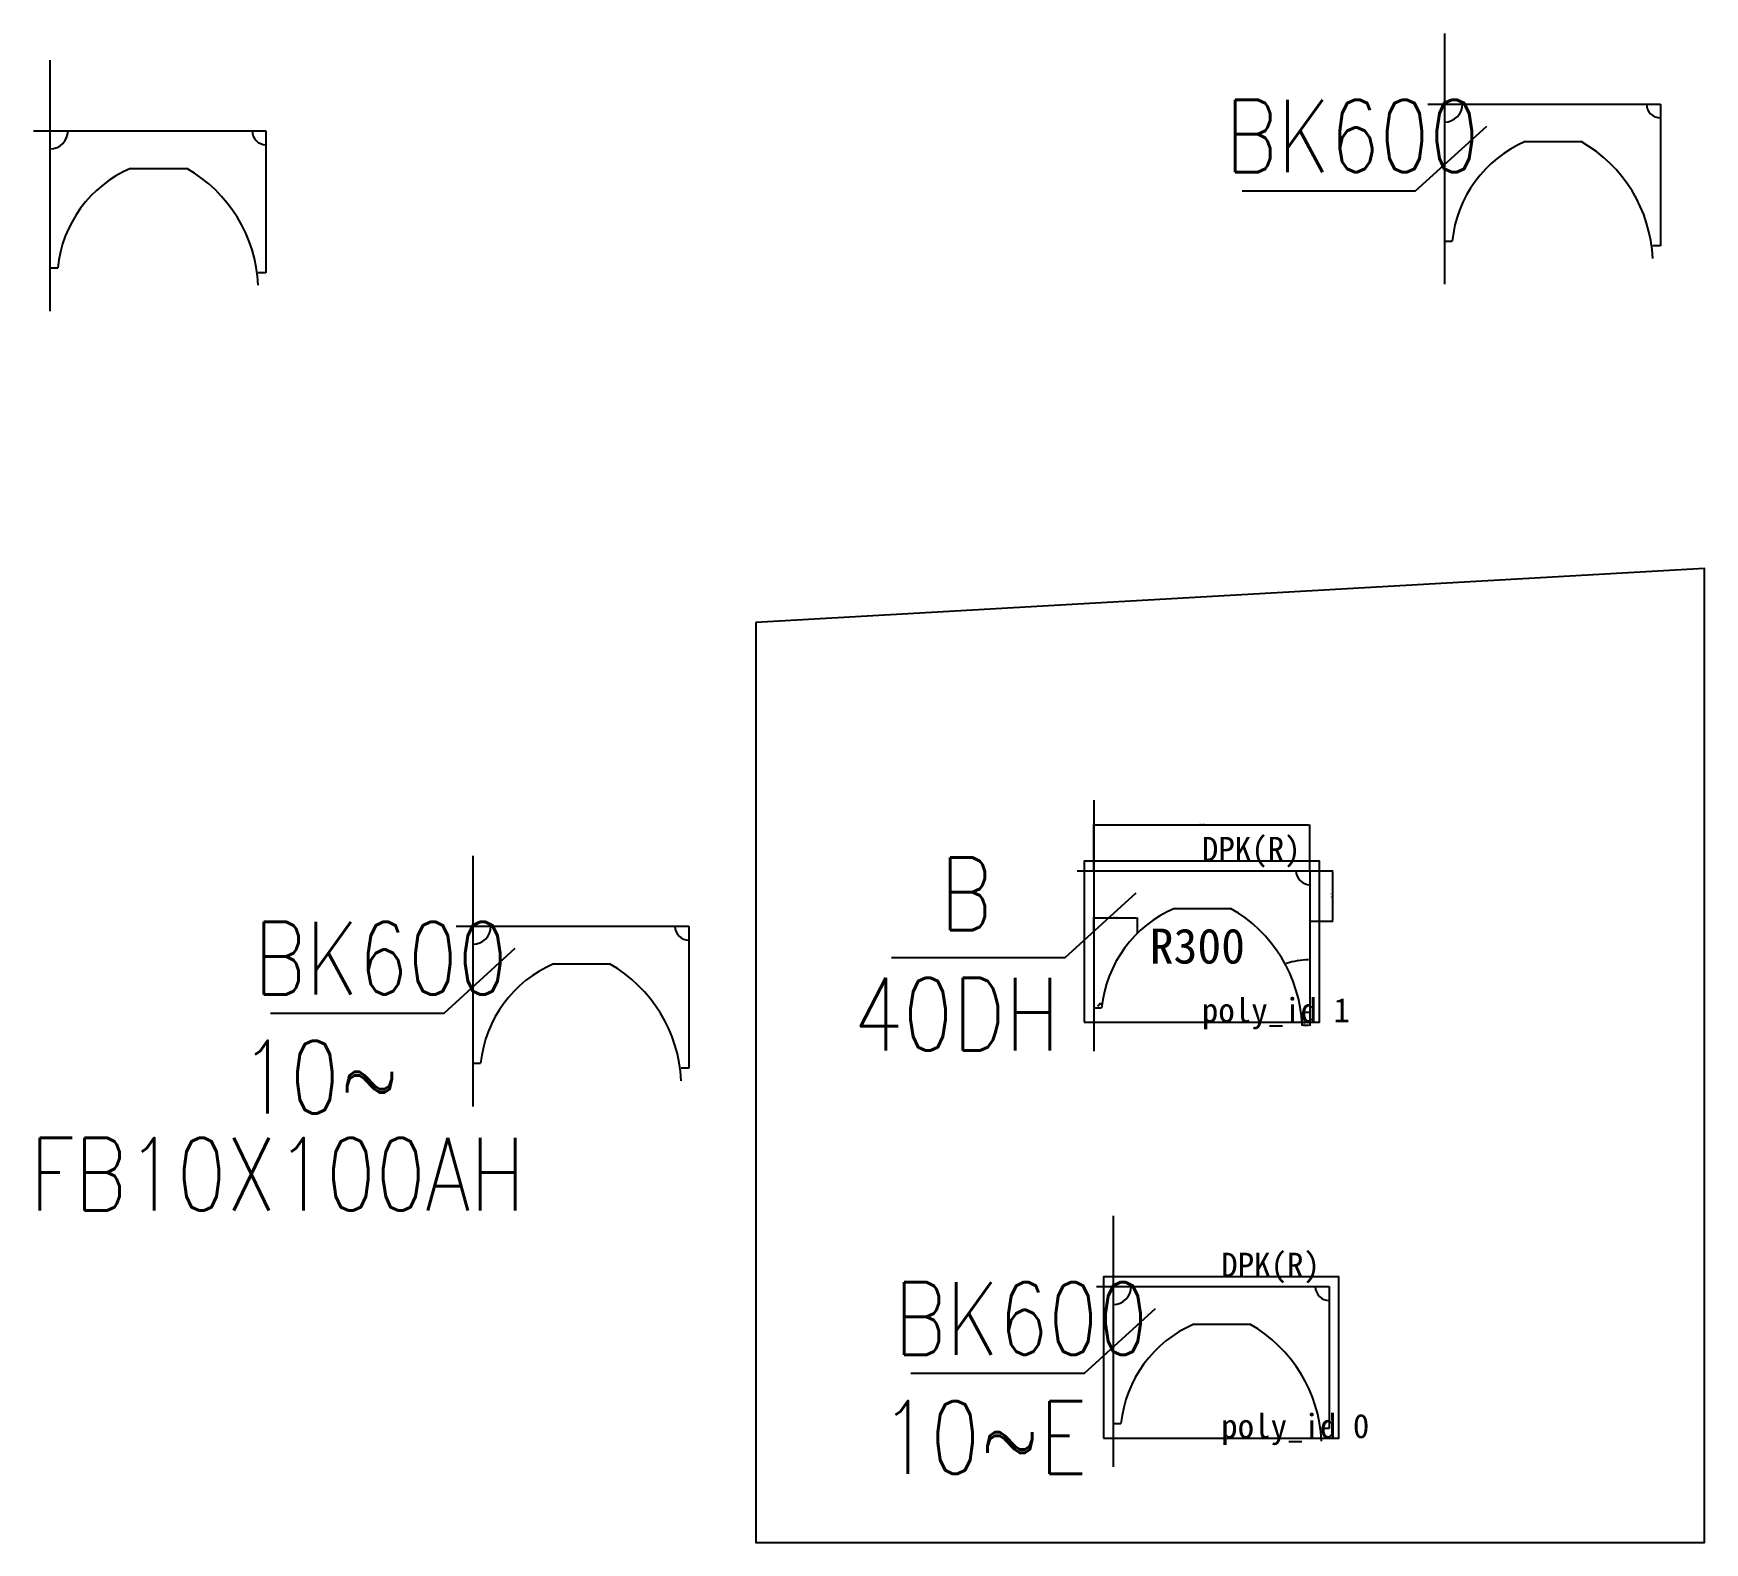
# Model space of a CAD drawing. Header units: millimetres. Extents: x -8154 to 2131, y 2597 to 6746.
# Drawn here: x -2414 to 1041, y 3382 to 6501 of the extents above; entities that cross this region are included whole.
import ezdxf

# ---------------------------------------------------------------- set-up
doc = ezdxf.new("R2010")
doc.units = ezdxf.units.MM
for name, color, linetype in [('100-TX1', 7, 'Continuous'), ('Braket', 30, 'Continuous'), ('Free_Edge', 7, 'Continuous'), ('待检测', 7, 'Continuous')]:
    doc.layers.add(name, color=color, linetype=linetype)
doc.styles.add('JNRD_E1', font='romans.shx', dxfattribs={"width": 0.8})
doc.styles.get("Standard").update_dxf_attribs({"font": ''})
doc.styles.get('Standard').set_extended_font_data('SimSun')
doc.dimstyles.new('ISO-25', dxfattribs={"dimtxt": 2.5, "dimasz": 2.5, "dimexe": 1.25, "dimexo": 0.625, "dimtad": 1, "dimtxsty": 'Standard', "dimcen": 2.5, "dimazin": 3, "dimtfac": 1, "dimtmove": 0, "dimatfit": 3})

msp = doc.modelspace()

# ---------------------------------------------------------------- texts
msp.add_text('R300', height=72.4065, rotation=1080).set_placement((-106.374, 4578.802))
at = {"layer": '100-TX1', "color": 2, "linetype": 'Continuous', "style": 'JNRD_E1', "width": 0.8}
for s, p in [('BK600', (50.052, 6213.787)), ('B', (-539.528, 4647.765)), ('BK600', (-1958.268, 4514.72)), ('40DH', (-718.866, 4399.233)), ('10~', (-1986.431, 4269.2)), ('FB10X100AH', (-2421.034, 4068.593)), ('BK600', (-634.692, 3770.21)), ('10~E', (-662.855, 3524.691))]:
    msp.add_text(s, height=150, dxfattribs=at).set_placement(p)
at = {"layer": 'Braket'}
for s, p in [('DPK(R)', (1.52, 4790.565)), ('poly_id 1', (1.52, 4457.436)), ('DPK(R)', (41.484, 3931.343)), ('poly_id 0', (41.484, 3598.214))]:
    msp.add_text(s, height=50, dxfattribs=at).set_placement(p)

# ---------------------------------------------------------------- blocks, each defined once
blk = doc.blocks.new('*D60')
at = {"color": 0, "lineweight": -2}
for p, q in [((-221.7, 4642.6), (-221.7, 4674.2)), ((-134.3, 4672.9), (-219.2, 4672.9)), ((-131.8, 4642.6), (-131.8, 4674.2))]:
    blk.add_line(p, q, dxfattribs=at)
at = {"color": 0}
for points in [[(-219.2, 4673.4), (-219.2, 4672.5), (-221.7, 4672.9)], [(-134.3, 4672.5), (-134.3, 4673.4), (-131.8, 4672.9)]]:
    blk.add_solid(points, dxfattribs=at)
at = {"layer": 'Defpoints', "color": 0}
for p in [(-221.7, 4672.9), (-221.7, 4642), (-131.8, 4642)]:
    blk.add_point(p, dxfattribs=at)
at = {"color": 0, "insert": (-176.8, 4675), "char_height": 2.5, "attachment_point": 5}
blk.add_mtext('89,85', dxfattribs=at)
blk = doc.blocks.new('*D61')
at = {"color": 0, "lineweight": -2}
blk.add_arc((-205.8, 4487.4), 8.19, 81.998, 162.4363, dxfattribs=at)
at = {"color": 0}
for points in [[(-204.7, 4495.1), (-204.5, 4495.9), (-202.2, 4494.8)], [(-214, 4490), (-213.2, 4489.8), (-214, 4487.4)]]:
    blk.add_solid(points, dxfattribs=at)
at = {"layer": 'Defpoints', "color": 0}
for p in [(-131.8, 4642), (-207.6, 4495.4), (-221.7, 4487.4), (-205.8, 4487.4), (-205.8, 4487.4)]:
    blk.add_point(p, dxfattribs=at)
at = {"color": 0, "insert": (-211.1, 4496), "char_height": 2.5, "attachment_point": 5, "rotation": 32.2172}
blk.add_mtext('116%%d', dxfattribs=at)
blk = doc.blocks.new('*D62')
at = {"color": 0, "lineweight": -2}
blk.add_arc((224.7, 4432), 154.7, 90.9258, 108.4078, dxfattribs=at)
at = {"color": 0}
for points in [[(175.7, 4579.2), (176, 4578.4), (173.5, 4578)], [(222.2, 4586.2), (222.2, 4587.1), (224.7, 4586.7)]]:
    blk.add_solid(points, dxfattribs=at)
at = {"layer": 'Defpoints', "color": 0}
for p in [(224.7, 4770.6), (156.1, 4627.6), (192.6, 4583.3), (208.8, 4477.4), (224.7, 4477.4)]:
    blk.add_point(p, dxfattribs=at)
at = {"color": 0, "insert": (198.4, 4586.3), "char_height": 2.5, "attachment_point": 5, "rotation": 9.6668}
blk.add_mtext('19%%d', dxfattribs=at)
blk = doc.blocks.new('*D63')
at = {"color": 0, "lineweight": -2}
for p, q in [((-221.7, 4771.2), (-221.7, 4866.5)), ((-219.2, 4865.2), (222.2, 4865.2)), ((224.7, 4771.2), (224.7, 4866.5))]:
    blk.add_line(p, q, dxfattribs=at)
at = {"color": 0}
for points in [[(-219.2, 4865.6), (-219.2, 4864.8), (-221.7, 4865.2)], [(222.2, 4864.8), (222.2, 4865.6), (224.7, 4865.2)]]:
    blk.add_solid(points, dxfattribs=at)
at = {"layer": 'Defpoints', "color": 0}
for p in [(224.7, 4865.2), (-221.7, 4770.6), (224.7, 4770.6)]:
    blk.add_point(p, dxfattribs=at)
at = {"color": 0, "insert": (1.5, 4867.3), "char_height": 2.5, "attachment_point": 5}
blk.add_mtext('446,43', dxfattribs=at)
blk = doc.blocks.new('*D64')
at = {"color": 0, "lineweight": -2}
for p, q in [((225.4, 4770.6), (272.6, 4770.6)), ((271.4, 4768.1), (271.4, 4668.8)), ((225.4, 4666.3), (272.6, 4666.3))]:
    blk.add_line(p, q, dxfattribs=at)
at = {"color": 0}
for points in [[(271.8, 4768.1), (271, 4768.1), (271.4, 4770.6)], [(271, 4668.8), (271.8, 4668.8), (271.4, 4666.3)]]:
    blk.add_solid(points, dxfattribs=at)
at = {"layer": 'Defpoints', "color": 0}
for p in [(224.7, 4770.6), (224.7, 4666.3), (271.4, 4666.3)]:
    blk.add_point(p, dxfattribs=at)
at = {"color": 0, "insert": (269.3, 4718.4), "char_height": 2.5, "attachment_point": 5, "rotation": 90}
blk.add_mtext('104,28', dxfattribs=at)
blk = doc.blocks.new('*D65')
at = {"color": 0, "lineweight": -2}
for p, q in [((208.8, 4476.8), (208.8, 4450.2)), ((224.7, 4476.8), (224.7, 4450.2)), ((211.3, 4451.4), (222.2, 4451.4))]:
    blk.add_line(p, q, dxfattribs=at)
at = {"color": 0}
for points in [[(211.3, 4451.8), (211.3, 4451), (208.8, 4451.4)], [(222.2, 4451), (222.2, 4451.8), (224.7, 4451.4)]]:
    blk.add_solid(points, dxfattribs=at)
at = {"layer": 'Defpoints', "color": 0}
for p in [(208.8, 4477.4), (224.7, 4477.4), (224.7, 4451.4)]:
    blk.add_point(p, dxfattribs=at)
at = {"color": 0, "insert": (216.8, 4453.5), "char_height": 2.5, "attachment_point": 5}
blk.add_mtext('15,95', dxfattribs=at)

# ---------------------------------------------------------------- dimensions: what is measured, and where the dimension line sits
dim = msp.add_aligned_dim(p1=(-221.697, 4770.565), p2=(224.737, 4770.565), distance=94.65, dimstyle='ISO-25')
dim.commit()
dim.dimension.update_dxf_attribs({"geometry": '*D63', "text_midpoint": (1.52, 4867.3)})
for base, line1, line2, picture, middle in [((192.568, 4583.301), ((208.783, 4477.436), (156.082, 4627.642)), ((224.737, 4770.565), (224.737, 4477.436)), '*D62', (198.442, 4586.333)), ((-207.599, 4495.417), ((-221.697, 4487.437), (-205.763, 4487.437)), ((-205.763, 4487.437), (-131.845, 4641.953)), '*D61', (-211.127, 4495.951))]:
    dim = msp.add_angular_dim_2l(base=base, line1=line1, line2=line2, dimstyle='ISO-25')
    dim.commit()
    dim.dimension.update_dxf_attribs({"geometry": picture, "text_midpoint": middle})
dim = msp.add_linear_dim(base=(271.372, 4666.286), p1=(224.737, 4770.565), p2=(224.737, 4666.286), angle=90, dimstyle='ISO-25')
dim.commit()
dim.dimension.update_dxf_attribs({"geometry": '*D64', "text_midpoint": (269.287, 4718.426)})
for base, p1, p2, picture, middle in [((-221.697, 4672.939), (-131.845, 4641.953), (-221.697, 4641.953), '*D60', (-176.771, 4675.023)), ((224.737, 4451.419), (208.783, 4477.436), (224.737, 4477.436), '*D65', (216.76, 4453.503))]:
    dim = msp.add_linear_dim(base=base, p1=p1, p2=p2, dimstyle='ISO-25')
    dim.commit()
    dim.dimension.update_dxf_attribs({"geometry": picture, "text_midpoint": middle})

# ---------------------------------------------------------------- linework, layer by layer
for p, q in [((503.01, 6500.78), (503.01, 5982.389)), ((-2379.459, 6445.398), (-2379.459, 5927.007)), ((468.767, 6354.919), (949.445, 6354.919)), ((949.445, 6354.919), (949.445, 6061.79)), ((-2413.703, 6299.538), (-1933.024, 6299.538)), ((-1933.024, 6299.538), (-1933.024, 6006.409)), ((443.348, 6175.719), (590.362, 6309.392)), ((669.558, 6277.274), (785.568, 6277.274)), ((-2212.911, 6221.893), (-2096.902, 6221.893)), ((84.852, 6175.719), (443.348, 6175.719)), ((503.01, 6071.792), (518.945, 6071.792)), ((949.445, 6061.79), (933.49, 6061.79)), ((-2379.459, 6016.41), (-2363.525, 6016.41)), ((-1933.024, 6006.409), (-1948.979, 6006.409)), ((-221.697, 4916.426), (-221.697, 4398.035)), ((-1505.31, 4801.713), (-1505.31, 4283.322)), ((-255.941, 4770.565), (224.737, 4770.565)), ((224.737, 4770.565), (224.737, 4477.436)), ((-281.36, 4591.365), (-134.345, 4725.038)), ((-1539.554, 4655.852), (-1058.876, 4655.852)), ((-1058.876, 4655.852), (-1058.876, 4362.723)), ((-1564.973, 4476.652), (-1417.958, 4610.325)), ((-1338.762, 4578.207), (-1222.753, 4578.207)), ((-639.855, 4591.365), (-281.36, 4591.365)), ((-1923.468, 4476.652), (-1564.973, 4476.652)), ((-1505.31, 4372.725), (-1489.376, 4372.725)), ((-1058.876, 4362.723), (-1074.83, 4362.723)), ((-181.734, 4057.204), (-181.734, 3538.813)), ((-215.977, 3911.343), (264.701, 3911.343)), ((264.701, 3911.343), (264.701, 3618.214)), ((-241.396, 3732.143), (-94.381, 3865.816)), ((-599.892, 3732.143), (-241.396, 3732.143))]:
    msp.add_line(p, q)
for centre, radius, start, end in [((503.01, 6354.919), 37.247, 270, 0), ((949.445, 6354.919), 28.764, 180, 270), ((-2379.459, 6299.538), 37.247, 270, 0), ((-1933.024, 6299.538), 28.764, 180, 270), ((769.674, 6045.953), 252.057, 113.402904, 174.116149), ((640.29, 6022.237), 293.512, 2.6431, 60.332676), ((-2112.796, 5990.571), 252.057, 113.402904, 174.116149), ((-2242.179, 5966.856), 293.512, 2.6431, 60.332676), ((224.737, 4770.565), 28.764, 180, 270), ((-1505.31, 4655.852), 37.247, 270, 0), ((-1058.876, 4655.852), 28.764, 180, 270), ((-1238.647, 4346.886), 252.057, 113.402904, 174.116149), ((-1368.03, 4323.17), 293.512, 2.6431, 60.332676), ((-181.734, 3911.343), 37.247, 270, 0), ((264.701, 3911.343), 28.764, 180, 270)]:
    msp.add_arc(centre, radius, start, end)
at = {"layer": 'Braket'}
for points in [[(-241.697, 4457.436), (244.737, 4457.436), (244.737, 4790.565), (-241.697, 4790.565)], [(-201.734, 3598.214), (284.701, 3598.214), (284.701, 3931.343), (-201.734, 3931.343)]]:
    msp.add_lwpolyline(points, close=True, dxfattribs=at)
at = {"layer": 'Free_Edge'}
for p, q in [((-55.149, 4692.92), (60.86, 4692.92)), ((-221.697, 4487.437), (-205.763, 4487.437)), ((224.737, 4477.436), (208.783, 4477.436)), ((-15.186, 3833.698), (100.824, 3833.698)), ((-181.734, 3628.215), (-165.799, 3628.215)), ((264.701, 3618.214), (248.746, 3618.214))]:
    msp.add_line(p, q, dxfattribs=at)
for centre, radius, start, end in [((44.966, 4461.599), 252.057, 113.402904, 174.116149), ((-84.417, 4437.883), 293.512, 2.6431, 60.332676), ((84.93, 3602.377), 252.057, 113.402904, 174.116149), ((-44.453, 3578.661), 293.512, 2.6431, 60.332676)]:
    msp.add_arc(centre, radius, start, end, dxfattribs=at)
at = {"layer": '待检测'}
msp.add_lwpolyline([(-920.597, 5283.649), (-920.597, 3382.385), (1040.577, 3382.385), (1040.577, 5395.488), (-920.597, 5283.649)], dxfattribs=at)

msp.set_redraw_order([(e.dxf.handle, doc.entitydb.next_handle()) for e in msp.query("TEXT MTEXT ATTDEF DIMENSION ARC_DIMENSION")])  # texts and dimensions are drawn at this point

doc.saveas('drawing.dxf')
